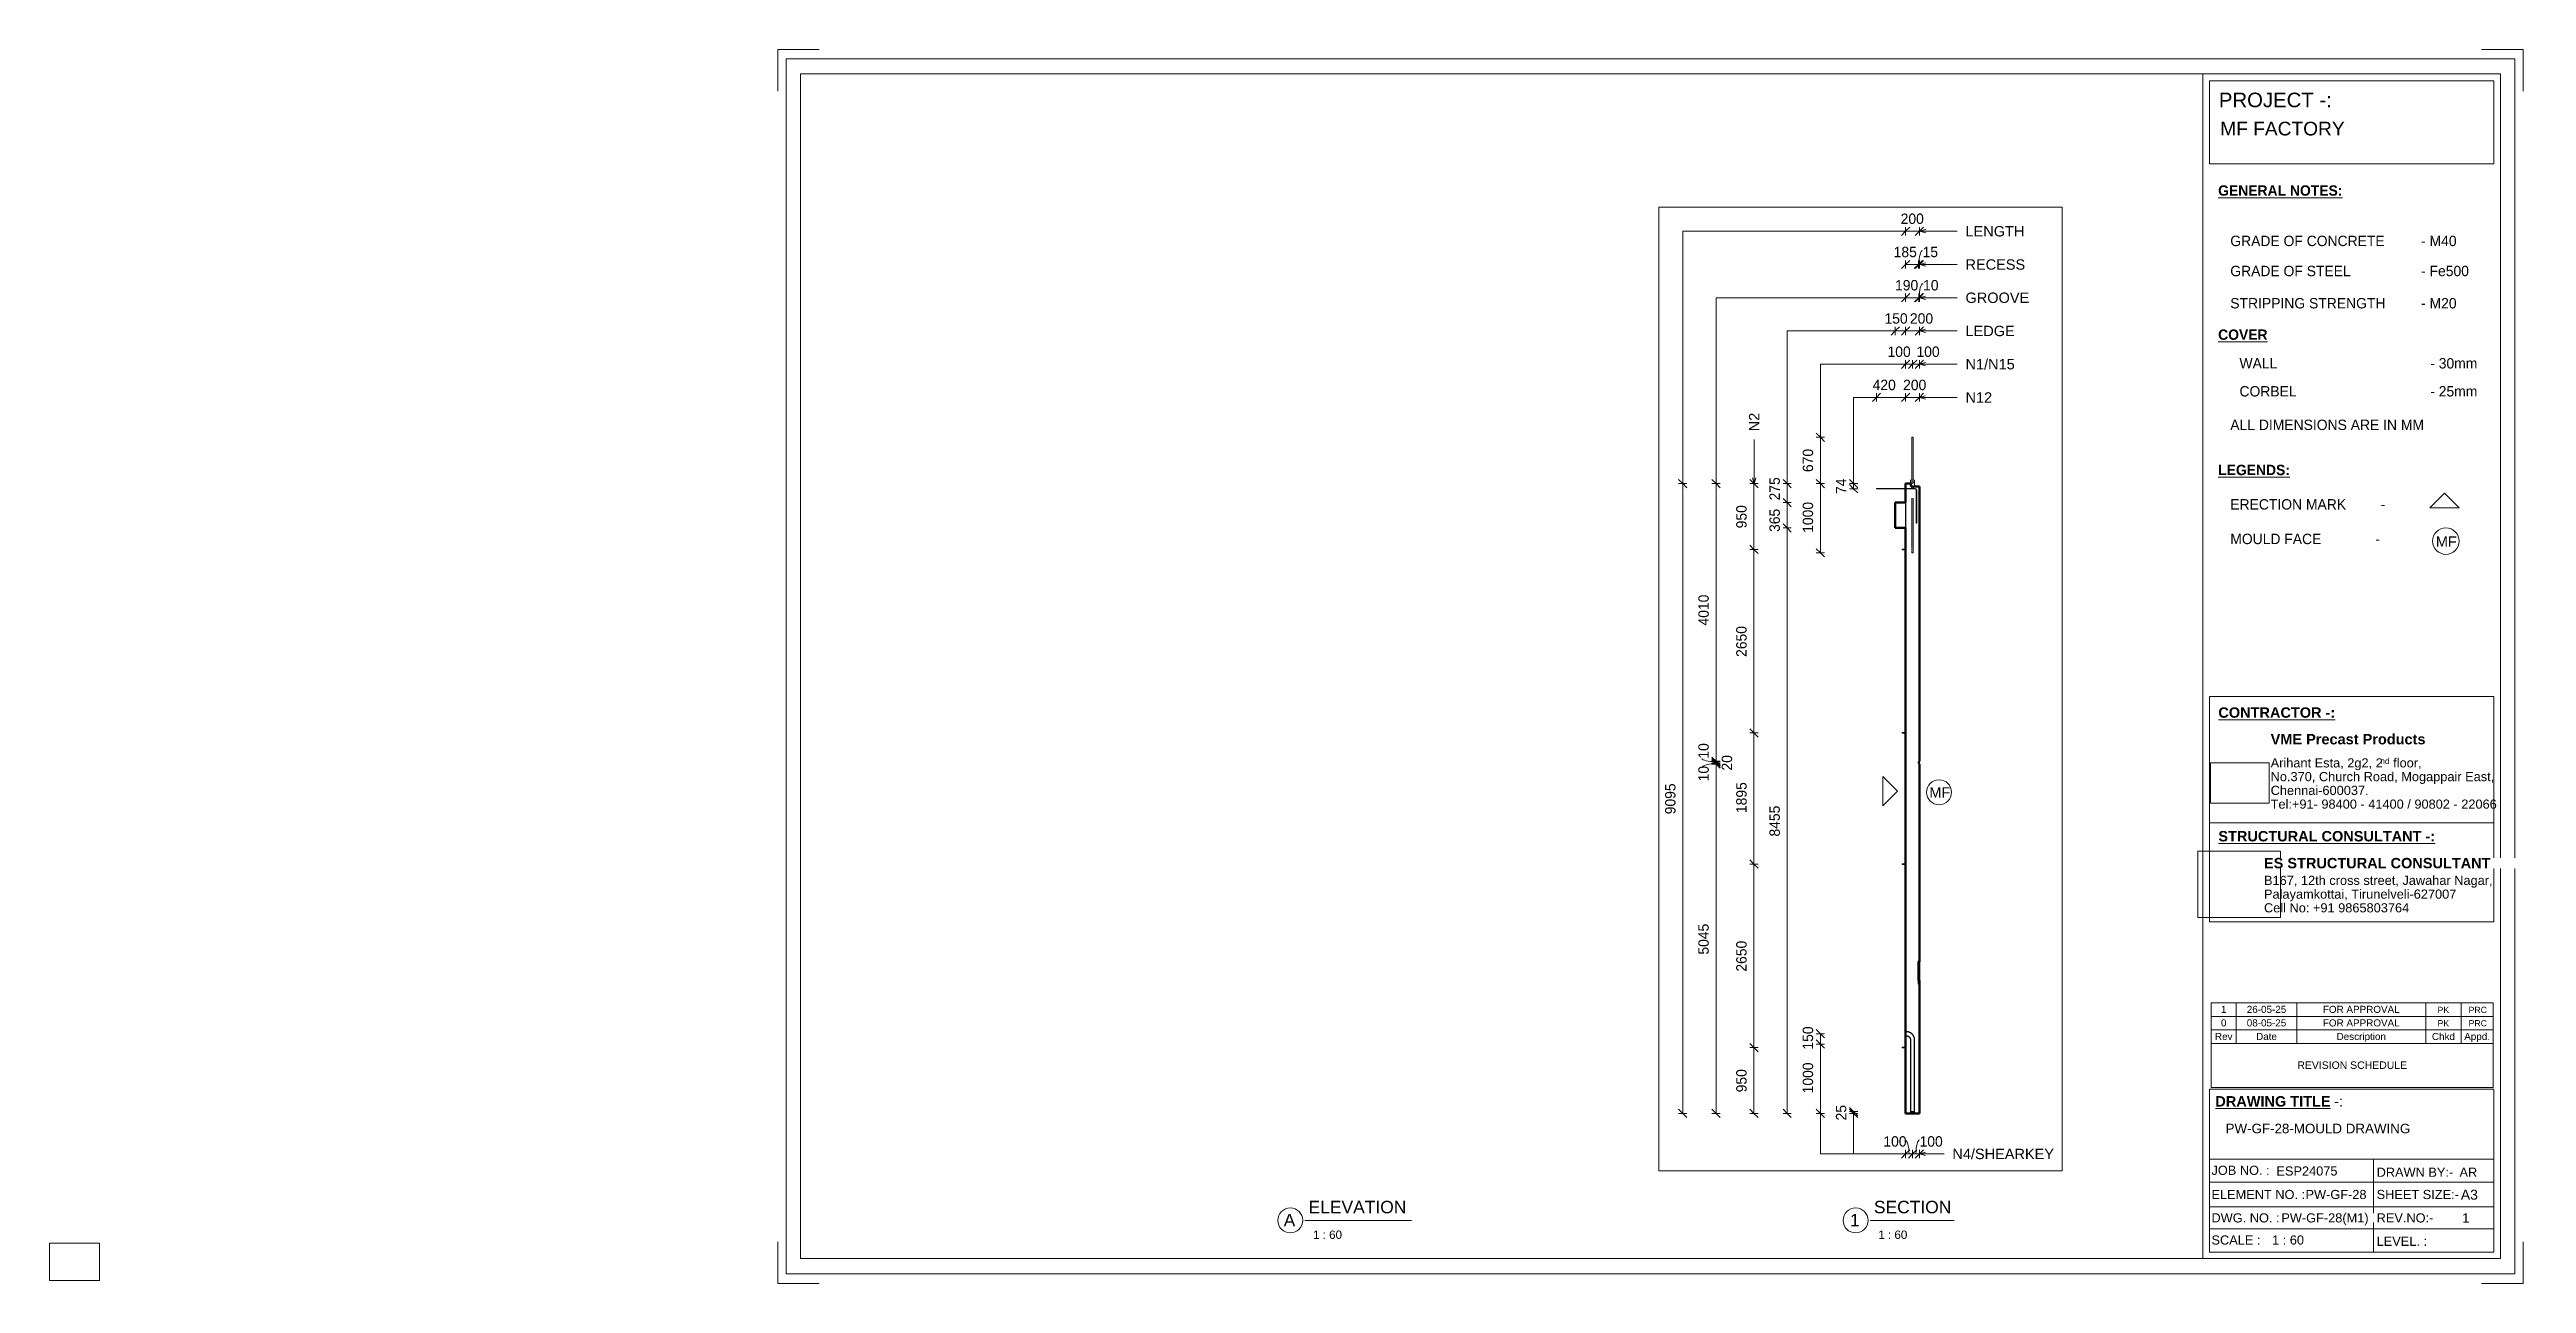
# Paper-space layout 'Layout1' of a CAD drawing. Header units: millimetres. Extents: x 0 to 596, y -1 to 296.
# The model-space entities are those that its viewports show. They can reach past a viewport. Long polylines and large blocks are cut down to what shows.
import ezdxf

# ---------------------------------------------------------------- set-up
doc = ezdxf.new("R2010")
doc.units = ezdxf.units.MM
doc.linetypes.add('Dash', pattern=[6.36, 3.18, -3.18])
for name, color, linetype, lineweight in [('A-ANNO-DIMS', 211, 'Continuous', 9), ('A-ANNO-DIMS-60', 211, 'Continuous', 9), ('A-DETL-MBND', 5, 'Continuous', 18), ('A-DETL-THIN', 151, 'Continuous', 18), ('A-GENM', 13, 'Continuous', 18), ('A-WALL', 113, 'Continuous', 25), ('A-WALL-HDLN', 110, 'Dash', 25), ('G-ANNO-SCHD', 231, 'Continuous', 9), ('G-ANNO-TEXT', 231, 'Continuous', 9), ('G-ANNO-TTLB', 6, 'Continuous', 9), ('G-ANNO-TTLB-MEDM', 33, 'Continuous', 9), ('G-ANNO-TTLB-THIN', 151, 'Continuous', 9), ('S-BEAM', 12, 'Continuous', 18), ('S-RBAR', 171, 'Continuous', 18)]:
    doc.layers.add(name, color=color, linetype=linetype, lineweight=lineweight)
doc.layers.add('G-ANNO-NPLT', color=191, linetype='Continuous')
doc.styles.add('Arial_1', font='arial.ttf', dxfattribs={"height": 150})
doc.styles.add('Arial_10', font='arial.ttf', dxfattribs={"height": 2.3})
doc.styles.add('Arial_11', font='arial.ttf', dxfattribs={"height": 1.8})
doc.styles.add('Arial_12', font='arial.ttf', dxfattribs={"height": 1.7})
doc.styles.add('Arial_13', font='arial.ttf', dxfattribs={"height": 2})
doc.styles.add('Arial_14', font='arial.ttf', dxfattribs={"height": 3})
doc.styles.add('Arial_15', font='arial.ttf', dxfattribs={"height": 1.5})
doc.styles.add('Arial_3', font='arial.ttf', dxfattribs={"height": 3.5})
doc.styles.add('Arial_4', font='arial.ttf', dxfattribs={"height": 2.2})
doc.styles.add('Arial_5', font='arial.ttf', dxfattribs={"height": 2.4})
doc.styles.add('Arial_6', font='arial.ttf', dxfattribs={"height": 2.5})
doc.styles.add('Arial_7', font='arial.ttf', dxfattribs={"height": 1.42976})
doc.styles.add('Arial_8', font='arial.ttf', dxfattribs={"height": 2.25})
doc.styles.add('Arial_9', font='arial.ttf', dxfattribs={"height": 3.3})
doc.styles.add('Arial_B', font='arialbd.ttf', dxfattribs={"height": 2.5})
doc.styles.add('Nirmala UI Semilight', font='NirmalaS.ttf', dxfattribs={"height": 150})
doc.styles.add('Nirmala UI Semilight_1', font='NirmalaS.ttf', dxfattribs={"height": 2.5})
doc.styles.add('Nirmala UI Semilight_B', font='', dxfattribs={"height": 2.5})
doc.styles.get('Nirmala UI Semilight_B').set_extended_font_data('Nirmala UI Semilight', bold=True)
doc.dimstyles.new('Arrow_Filled_-_2_5_NI_UI', dxfattribs={"dimscale": 304.8, "dimtxt": 157.104592, "dimasz": 0.393701, "dimexe": 0.19685, "dimexo": 0.0625, "dimgap": 0.19685, "dimtad": 1, "dimdec": 4, "dimzin": 0, "dimdsep": 46, "dimtxsty": 'Nirmala UI Semilight', "dimblk1": 'OBLIQUE', "dimblk2": 'OBLIQUE', "dimsah": 1, "dimcen": 0.09, "dimazin": 0, "dimtfac": 1, "dimtdec": 4, "dimtix": 1, "dimtmove": 0, "dimatfit": 3, "dimfxl": 0.19685, "dimfxlon": 1, "dimtvp": 1, "dimtolj": 1, "dimtzin": 0, "dimarcsym": 2})
doc.dimstyles.new('Arrow_Filled_-_2_5_NI_UI_1', dxfattribs={"dimscale": 304.8, "dimtxt": 157.104592, "dimasz": 0.393701, "dimexe": 0.19685, "dimexo": 0.0625, "dimgap": 0.19685, "dimtad": 1, "dimdec": 4, "dimzin": 0, "dimdsep": 46, "dimtxsty": 'Nirmala UI Semilight', "dimblk1": 'OBLIQUE', "dimblk2": 'OBLIQUE', "dimsah": 1, "dimcen": 0.09, "dimazin": 0, "dimtfac": 1, "dimtdec": 4, "dimtix": 1, "dimtmove": 2, "dimatfit": 3, "dimfxl": 0.19685, "dimfxlon": 1, "dimtvp": 1, "dimtolj": 1, "dimtzin": 0, "dimarcsym": 2})
doc.dimstyles.new('Arrow_Filled_-_2_5_NI_UI_2', dxfattribs={"dimscale": 304.8, "dimtxt": 157.104592, "dimasz": 0.393701, "dimexe": 0.19685, "dimexo": 0.0625, "dimgap": 0.19685, "dimtad": 1, "dimdec": 4, "dimzin": 0, "dimdsep": 46, "dimtxsty": 'Nirmala UI Semilight', "dimblk1": 'OBLIQUE', "dimblk2": 'OBLIQUE', "dimsah": 1, "dimcen": 0.09, "dimazin": 0, "dimtfac": 1, "dimtdec": 4, "dimtix": 1, "dimtmove": 1, "dimatfit": 3, "dimfxl": 0.19685, "dimfxlon": 1, "dimtvp": 1, "dimtolj": 1, "dimtzin": 0, "dimarcsym": 2})
picture_1 = doc.add_image_def('image1.jpg', size_in_pixel=(996, 686))
picture_2 = doc.add_image_def('image2.jpg', size_in_pixel=(1600, 1280))

psp = doc.layouts.get("Layout1")

msp = doc.modelspace()

# ---------------------------------------------------------------- texts
at = {"layer": 'G-ANNO-TEXT', "color": 7, "char_height": 150, "attachment_point": 1, "style": 'Arial_1'}
for s, insert, width in [('LENGTH', (8529.61298, 11418.82631), 1029.36675), ('RECESS', (8529.61298, 10938.82631), 1038.987), ('GROOVE', (8529.61298, 10458.99828), 1111.138875), ('LEDGE', (8529.61298, 9978.99828), 856.20225), ('N1/N15', (8529.61298, 9498.88528), 856.20225), ('N12', (8529.61298, 9018.51415), 461.772), ('MF', (8007.37218, 3314.69024), 360.759375), ('N4/SHEARKEY', (8340.01428, -1905.95488), 1770.126)]:
    msp.add_mtext(s, dxfattribs=dict(at, insert=insert, width=width))
at = {"layer": 'G-ANNO-TEXT', "color": 7, "insert": (5402.82359, 8454.66336), "char_height": 150, "width": 322.278375, "attachment_point": 1, "rotation": 90, "style": 'Arial_1'}
msp.add_mtext('N2', dxfattribs=at)

# ---------------------------------------------------------------- blocks, each defined once
blk = doc.blocks.new('ES-Landscape-A3 - ES-Landscape-A3-502445-PW-GF-28-MOULD DRAWING')
at = {"layer": 'G-ANNO-TTLB'}
for p, q in [((175.24, 296.27), (185.24, 296.27)), ((175.24, 296.27), (175.24, 286.27)), ((595.24, 296.27), (585.24, 296.27)), ((595.24, 296.27), (595.24, 286.27)), ((519.77, 140.54), (588.2, 140.54)), ((519.77, 86.33), (519.77, 140.54)), ((588.2, 86.33), (588.2, 140.54)), ((519.77, 110.14), (588.2, 110.14)), ((519.77, 6.78), (519.77, 46.03)), ((588.2, 6.78), (588.2, 46.03)), ((559.23, 29.2), (559.23, 6.78)), ((175.24, -0.73), (175.24, 9.27)), ((595.24, -0.73), (595.24, 9.27)), ((175.24, -0.73), (185.24, -0.73)), ((595.24, -0.73), (585.24, -0.73))]:
    blk.add_line(p, q, dxfattribs=at)
at = {"layer": 'G-ANNO-TTLB-MEDM'}
for p, q in [((180.73, 290.44), (180.73, 5.31)), ((180.73, 290.44), (589.79, 290.44)), ((518.17, 290.44), (518.17, 5.31)), ((519.77, 268.77), (519.77, 288.77)), ((519.77, 288.77), (588.2, 288.77)), ((588.2, 288.77), (588.2, 268.77)), ((589.79, 290.44), (589.79, 5.31)), ((588.2, 268.77), (519.77, 268.77)), ((519.77, 86.33), (588.2, 86.33)), ((519.77, 6.78), (588.2, 6.78)), ((180.73, 5.31), (589.79, 5.31))]:
    blk.add_line(p, q, dxfattribs=at)
at = {"layer": 'G-ANNO-TTLB-THIN'}
for p, q in [((177.29, 294.03), (177.29, 1.56)), ((593.23, 294.03), (177.29, 294.03)), ((593.23, 1.56), (593.23, 294.03)), ((519.77, 46.03), (588.2, 46.03)), ((519.77, 29.2), (588.2, 29.2)), ((519.77, 23.64), (588.2, 23.64)), ((519.77, 17.68), (588.2, 17.68)), ((519.77, 12.43), (588.2, 12.43)), ((177.29, 1.56), (593.23, 1.56))]:
    blk.add_line(p, q, dxfattribs=at)
at = {"layer": 'G-ANNO-TTLB', "insert": (534.5, 131.53), "char_height": 2.5, "width": 45.135, "attachment_point": 1, "style": 'Arial_B', "bg_fill": 3, "box_fill_scale": 0, "bg_fill_color": 256, "bg_fill_true_color": 3254780160, "bg_fill_transparency": 256}
blk.add_mtext('VME Precast Products', dxfattribs=at)
at = {"layer": 'G-ANNO-TTLB', "attachment_point": 1}
for s, insert, char_height, width, style in [('Arihant Esta, 2g2, 2', (534.5, 125.68), 2.2, 31.9873, 'Arial_4'), ('nd', (560.89, 125.72), 1.43, 2.7257, 'Arial_7'), (' floor,', (563.14, 125.68), 2.2, 9.1392, 'Arial_4'), ('No.370, Church Road, Mogappair East,', (534.5, 122.37), 2.2, 63.4135, 'Arial_4'), ('Tel:+91- 98400 - 41400 / 90802 - 22066 ', (534.5, 115.75), 2.2, 65.2574, 'Arial_4'), ('Chennai-600037.', (534.5, 119.06), 2.2, 27.6582, 'Arial_4'), ('Cell No: +91 9865803764', (532.9, 90.79), 2.2, 41.0464, 'Arial_4'), ('Palayamkottai, Tirunelveli-627007', (532.9, 94.09), 2.2, 54.4346, 'Arial_4'), ('JOB NO. :', (520.26, 27.61), 2.2, 16.5949, 'Arial_4'), ('DRAWN BY:-', (560, 27.14), 2.2, 21.7257, 'Arial_4'), ('ELEMENT NO. :', (520.26, 21.79), 2.2, 26.5359, 'Arial_4'), ('SHEET SIZE:-', (560, 21.79), 2.2, 23.2489, 'Arial_4'), ('DWG. NO. :', (520.26, 16.16), 2.2, 19.481, 'Arial_4'), ('REV.NO:-', (560, 16.16), 2.2, 16.0338, 'Arial_4'), ('SCALE :', (520.26, 10.84), 2.2, 13.8692, 'Arial_4'), ('LEVEL. :', (560, 10.53), 2.2, 14.3502, 'Arial_4')]:
    blk.add_mtext(s, dxfattribs=dict(at, insert=insert, char_height=char_height, width=width, style=style))
at = {"layer": 'G-ANNO-TTLB'}
image = blk.add_image(picture_1, insert=(520, 114.84), size_in_units=(14.11, 9.72), dxfattribs=at)
image.dxf.flags = 7
image = blk.add_image(picture_2, insert=(516.95, 87.39), size_in_units=(19.92, 15.93), dxfattribs=at)
image.dxf.flags = 7
at = {"layer": 'G-ANNO-TTLB', "attachment_point": 1, "bg_fill": 3, "box_fill_scale": 0, "bg_fill_color": 256, "bg_fill_true_color": 3254780160, "bg_fill_transparency": 256}
for s, insert, char_height, width, style in [('PROJECT -:', (522.05, 285.89), 3.5, 33.3502, 'Arial_3'), ('\\LCONTRACTOR -:', (521.92, 137.94), 2.5, 33.9114, 'Arial_B'), ('\\LSTRUCTURAL CONSULTANT -:', (521.92, 108.18), 2.5, 62.8523, 'Arial_B'), ('ES STRUCTURAL CONSULTANT', (532.9, 101.7), 2.5, 65.6582, 'Arial_B'), ('\\LDRAWING TITLE', (521.19, 44.36), 2.5, 33.4304, 'Arial_B'), ('A3', (580.27, 21.84), 2.4, 4.9705, 'Arial_5')]:
    blk.add_mtext(s, dxfattribs=dict(at, insert=insert, char_height=char_height, width=width, style=style))
at = {"layer": 'G-ANNO-TTLB', "insert": (532.9, 97.4), "char_height": 2.2, "width": 65.1772, "attachment_point": 1, "style": 'Arial_4'}
blk.add_mtext('B167, 12th cross street, Jawahar Nagar,', dxfattribs=at)
at = {"layer": 'G-ANNO-TTLB', "insert": (548.78, 44.36), "char_height": 2.5, "width": 1.2025, "attachment_point": 1, "style": 'Arial_B', "bg_fill": 3, "box_fill_scale": 0, "bg_fill_color": 256, "bg_fill_true_color": 3254780160, "bg_fill_transparency": 256}
blk.add_mtext('\\fArial|b1|i0|c0|p34|; ', dxfattribs=at)
at = {"layer": 'G-ANNO-TTLB', "insert": (549.77, 44.36), "char_height": 2.5, "width": 2.6456, "attachment_point": 1, "style": 'Arial_6', "bg_fill": 3, "box_fill_scale": 0, "bg_fill_color": 256, "bg_fill_true_color": 3254780160, "bg_fill_transparency": 256}
blk.add_mtext('-:', dxfattribs=at)
blk = doc.blocks.new('Viewport - M_View Title-1040-PW-GF-28-MOULD DRAWING')
at = {"layer": 'G-ANNO-TTLB'}
for start, end in [(360, 180), (180, 0)]:
    blk.add_arc((-3.5, 0), 3, start, end, dxfattribs=at)
blk = doc.blocks.new('RR spread anchor face based - RR-SA-2_5-150-1726819-Elevation Right')
at = {"layer": 'A-GENM'}
for p, q in [((17885.43, 6755), (17890.43, 6755)), ((17885.43, 6755), (17885.43, 6745)), ((17890.43, 6755), (17935.43, 6755)), ((17890.43, 6755), (17890.43, 6745)), ((17890.43, 6745), (17885.43, 6745)), ((17935.43, 6745), (17890.43, 6745))]:
    blk.add_line(p, q, dxfattribs=at)
blk = doc.blocks.new('RR spread anchor face based - RR-SA-7_5-260-1726841-Elevation Right')
at = {"layer": 'A-GENM'}
for p, q in [((18008.06222, 7751.596), (18005.56222, 7746.596)), ((18063.06222, 7751.596), (18008.06222, 7751.596)), ((18065.56222, 7746.596), (18063.06222, 7751.596)), ((18005.56222, 7746.596), (18005.56222, 7700)), ((18065.56222, 7660), (18065.56222, 7746.596)), ((18022.56222, 7714.096), (18022.56222, 7718.096)), ((18048.56222, 7718.096), (18048.56222, 7714.096))]:
    blk.add_line(p, q, dxfattribs=at)
for centre, start, end in [((18035.56222, 7718.096), 0, 180), ((18035.56222, 7714.096), 180, 0)]:
    blk.add_arc(centre, 13, start, end, dxfattribs=at)
blk = doc.blocks.new('DIMBLOCK83-Elevation Right')
at = {"layer": 'A-ANNO-DIMS-60'}
for p, q in [((7664.49, 8943.9), (7724.49, 9003.9)), ((7664.49, 8943.9), (7664.49, 9003.9)), ((7864.49, 8943.9), (7924.49, 9003.9)), ((7864.49, 8943.9), (7864.49, 9003.9)), ((7664.49, 8943.9), (7604.49, 8883.9)), ((7864.49, 8943.9), (7664.49, 8943.9)), ((7664.49, 8943.9), (7664.49, 8883.9)), ((7864.49, 8943.9), (7804.49, 8883.9)), ((7864.49, 8943.9), (7864.49, 8883.9))]:
    blk.add_line(p, q, dxfattribs=at)
at = {"layer": 'A-ANNO-DIMS-60', "color": 0, "insert": (7628.64, 9199.61), "char_height": 150, "width": 411.3284, "attachment_point": 1, "line_spacing_factor": 1.142579, "style": 'Nirmala UI Semilight'}
blk.add_mtext('200', dxfattribs=at)
blk = doc.blocks.new('_Oblique')
at = {"color": 0, "linetype": 'ByBlock', "lineweight": -2}
blk.add_line((-0.5, -0.5), (0.5, 0.5), dxfattribs=at)
blk = doc.blocks.new('DIMBLOCK84-Elevation Right')
at = {"layer": 'A-ANNO-DIMS-60'}
for p, q in [((7244.49, 8943.9), (7304.49, 9003.9)), ((7244.49, 8943.9), (7244.49, 9003.9)), ((7664.49, 8943.9), (7724.49, 9003.9)), ((7664.49, 8943.9), (7664.49, 9003.9)), ((7244.49, 8943.9), (7184.49, 8883.9)), ((7664.49, 8943.9), (7244.49, 8943.9)), ((7244.49, 8943.9), (7244.49, 8883.9)), ((7664.49, 8943.9), (7604.49, 8883.9)), ((7664.49, 8943.9), (7664.49, 8883.9))]:
    blk.add_line(p, q, dxfattribs=at)
at = {"layer": 'A-ANNO-DIMS-60', "color": 0, "insert": (7188.52, 9199.61), "char_height": 150, "width": 414.7561, "attachment_point": 1, "line_spacing_factor": 1.142579, "style": 'Nirmala UI Semilight'}
blk.add_mtext('420', dxfattribs=at)
blk = doc.blocks.new('DIMBLOCK85-Elevation Right')
at = {"layer": 'A-ANNO-DIMS-60'}
for p, q in [((6914.35, 7700), (6854.35, 7760)), ((6914.35, 7700), (6854.35, 7700)), ((6914.35, 7700), (6914.35, 7626)), ((6914.35, 7700), (6974.35, 7640)), ((6914.35, 7700), (6974.35, 7700)), ((6914.35, 7626), (6854.35, 7686)), ((6914.35, 7626), (6854.35, 7626)), ((6914.35, 7626), (6974.35, 7566)), ((6914.35, 7626), (6974.35, 7626))]:
    blk.add_line(p, q, dxfattribs=at)
at = {"layer": 'A-ANNO-DIMS-60', "color": 0, "insert": (6658.65, 7550.17), "char_height": 150, "width": 270.7912, "attachment_point": 1, "rotation": 90, "line_spacing_factor": 1.142579, "style": 'Nirmala UI Semilight'}
blk.add_mtext('74', dxfattribs=at)
blk = doc.blocks.new('DIMBLOCK86-Elevation Right')
at = {"layer": 'A-ANNO-DIMS-60'}
for p, q in [((7664.49, 9423.9), (7724.49, 9483.9)), ((7664.49, 9423.9), (7664.49, 9483.9)), ((7764.49, 9423.9), (7824.49, 9483.9)), ((7764.49, 9423.9), (7764.49, 9483.9)), ((7664.49, 9423.9), (7604.49, 9363.9)), ((7664.49, 9423.9), (7764.49, 9423.9)), ((7664.49, 9423.9), (7664.49, 9363.9)), ((7764.49, 9423.9), (7704.49, 9363.9)), ((7764.49, 9423.9), (7764.49, 9363.9))]:
    blk.add_line(p, q, dxfattribs=at)
at = {"layer": 'A-ANNO-DIMS-60', "color": 0, "insert": (7403.46, 9679.61), "char_height": 150, "width": 370.1955, "attachment_point": 1, "line_spacing_factor": 1.142579, "style": 'Nirmala UI Semilight'}
blk.add_mtext('100', dxfattribs=at)
blk = doc.blocks.new('DIMBLOCK87-Elevation Right')
at = {"layer": 'A-ANNO-DIMS-60'}
for p, q in [((7764.49, 9423.9), (7824.49, 9483.9)), ((7764.49, 9423.9), (7764.49, 9483.9)), ((7864.49, 9423.9), (7924.49, 9483.9)), ((7864.49, 9423.9), (7864.49, 9483.9)), ((7764.49, 9423.9), (7704.49, 9363.9)), ((7764.49, 9423.9), (7864.49, 9423.9)), ((7764.49, 9423.9), (7764.49, 9363.9)), ((7864.49, 9423.9), (7804.49, 9363.9)), ((7864.49, 9423.9), (7864.49, 9363.9))]:
    blk.add_line(p, q, dxfattribs=at)
at = {"layer": 'A-ANNO-DIMS-60', "color": 0, "insert": (7821.43, 9679.61), "char_height": 150, "width": 370.1955, "attachment_point": 1, "line_spacing_factor": 1.142579, "style": 'Nirmala UI Semilight'}
blk.add_mtext('100', dxfattribs=at)
blk = doc.blocks.new('DIMBLOCK88-Elevation Right')
at = {"layer": 'A-ANNO-DIMS-60'}
for p, q in [((6434.35, 8370), (6374.35, 8430)), ((6434.35, 8370), (6374.35, 8370)), ((6434.35, 8370), (6434.35, 7700)), ((6434.35, 8370), (6494.35, 8310)), ((6434.35, 8370), (6494.35, 8370)), ((6434.35, 7700), (6374.35, 7760)), ((6434.35, 7700), (6374.35, 7700)), ((6434.35, 7700), (6494.35, 7640)), ((6434.35, 7700), (6494.35, 7700))]:
    blk.add_line(p, q, dxfattribs=at)
at = {"layer": 'A-ANNO-DIMS-60', "color": 0, "insert": (6178.65, 7866.47), "char_height": 150, "width": 404.4729, "attachment_point": 1, "rotation": 90, "line_spacing_factor": 1.142579, "style": 'Nirmala UI Semilight'}
blk.add_mtext('670', dxfattribs=at)
blk = doc.blocks.new('DIMBLOCK89-Elevation Right')
at = {"layer": 'A-ANNO-DIMS-60'}
for p, q in [((6434.35, 7700), (6374.35, 7760)), ((6434.35, 7700), (6374.35, 7700)), ((6434.35, 7700), (6434.35, 6700)), ((6434.35, 7700), (6494.35, 7640)), ((6434.35, 7700), (6494.35, 7700)), ((6434.35, 6700), (6374.35, 6760)), ((6434.35, 6700), (6374.35, 6700)), ((6434.35, 6700), (6494.35, 6640)), ((6434.35, 6700), (6494.35, 6700))]:
    blk.add_line(p, q, dxfattribs=at)
at = {"layer": 'A-ANNO-DIMS-60', "color": 0, "insert": (6178.65, 6988.62), "char_height": 150, "width": 507.305, "attachment_point": 1, "rotation": 90, "line_spacing_factor": 1.142579, "style": 'Nirmala UI Semilight'}
blk.add_mtext('1000', dxfattribs=at)
blk = doc.blocks.new('DIMBLOCK90-Elevation Right')
at = {"layer": 'A-ANNO-DIMS-60'}
for p, q in [((7514.49, 9903.9), (7574.49, 9963.9)), ((7514.49, 9903.9), (7514.49, 9963.9)), ((7664.49, 9903.9), (7724.49, 9963.9)), ((7664.49, 9903.9), (7664.49, 9963.9)), ((7514.49, 9903.9), (7454.49, 9843.9)), ((7514.49, 9903.9), (7664.49, 9903.9)), ((7514.49, 9903.9), (7514.49, 9843.9)), ((7664.49, 9903.9), (7604.49, 9843.9)), ((7664.49, 9903.9), (7664.49, 9843.9))]:
    blk.add_line(p, q, dxfattribs=at)
at = {"layer": 'A-ANNO-DIMS-60', "color": 0, "insert": (7359.71, 10159.61), "char_height": 150, "width": 370.1955, "attachment_point": 1, "line_spacing_factor": 1.142579, "style": 'Nirmala UI Semilight'}
blk.add_mtext('150', dxfattribs=at)
blk = doc.blocks.new('DIMBLOCK91-Elevation Right')
at = {"layer": 'A-ANNO-DIMS-60'}
for p, q in [((7664.49, 9903.9), (7724.49, 9963.9)), ((7664.49, 9903.9), (7664.49, 9963.9)), ((7864.49, 9903.9), (7924.49, 9963.9)), ((7864.49, 9903.9), (7864.49, 9963.9)), ((7664.49, 9903.9), (7604.49, 9843.9)), ((7664.49, 9903.9), (7864.49, 9903.9)), ((7664.49, 9903.9), (7664.49, 9843.9)), ((7864.49, 9903.9), (7804.49, 9843.9)), ((7864.49, 9903.9), (7864.49, 9843.9))]:
    blk.add_line(p, q, dxfattribs=at)
at = {"layer": 'A-ANNO-DIMS-60', "color": 0, "insert": (7727.05, 10159.61), "char_height": 150, "width": 411.3284, "attachment_point": 1, "line_spacing_factor": 1.142579, "style": 'Nirmala UI Semilight'}
blk.add_mtext('200', dxfattribs=at)
blk = doc.blocks.new('DIMBLOCK92-Elevation Right')
at = {"layer": 'A-ANNO-DIMS-60'}
for p, q in [((5954.35, 7700), (5894.35, 7760)), ((5954.35, 7700), (5894.35, 7700)), ((5954.35, 7700), (5954.35, 7425)), ((5954.35, 7700), (6014.35, 7640)), ((5954.35, 7700), (6014.35, 7700)), ((5954.35, 7425), (5894.35, 7485)), ((5954.35, 7425), (5894.35, 7425)), ((5954.35, 7425), (6014.35, 7365)), ((5954.35, 7425), (6014.35, 7425))]:
    blk.add_line(p, q, dxfattribs=at)
at = {"layer": 'A-ANNO-DIMS-60', "color": 0, "insert": (5698.65, 7456.95), "char_height": 150, "width": 404.4729, "attachment_point": 1, "rotation": 90, "line_spacing_factor": 1.142579, "style": 'Nirmala UI Semilight'}
blk.add_mtext('275', dxfattribs=at)
blk = doc.blocks.new('DIMBLOCK93-Elevation Right')
at = {"layer": 'A-ANNO-DIMS-60'}
for p, q in [((5954.35, 7425), (5894.35, 7485)), ((5954.35, 7425), (5894.35, 7425)), ((5954.35, 7425), (5954.35, 7060)), ((5954.35, 7425), (6014.35, 7365)), ((5954.35, 7425), (6014.35, 7425)), ((5954.35, 7060), (5894.35, 7120)), ((5954.35, 7060), (5894.35, 7060)), ((5954.35, 7060), (6014.35, 7000)), ((5954.35, 7060), (6014.35, 7060))]:
    blk.add_line(p, q, dxfattribs=at)
at = {"layer": 'A-ANNO-DIMS-60', "color": 0, "insert": (5698.65, 7001.24), "char_height": 150, "width": 411.3284, "attachment_point": 1, "rotation": 90, "line_spacing_factor": 1.142579, "style": 'Nirmala UI Semilight'}
blk.add_mtext('365', dxfattribs=at)
blk = doc.blocks.new('DIMBLOCK94-Elevation Right')
at = {"layer": 'A-ANNO-DIMS-60'}
for p, q in [((5954.35, 7060), (5894.35, 7120)), ((5954.35, 7060), (5894.35, 7060)), ((5954.35, 7060), (5954.35, -1395)), ((5954.35, 7060), (6014.35, 7000)), ((5954.35, 7060), (6014.35, 7060)), ((5954.35, -1395), (5894.35, -1335)), ((5954.35, -1395), (5894.35, -1395)), ((5954.35, -1395), (6014.35, -1455)), ((5954.35, -1395), (6014.35, -1395))]:
    blk.add_line(p, q, dxfattribs=at)
at = {"layer": 'A-ANNO-DIMS-60', "color": 0, "insert": (5698.65, 2602.56), "char_height": 150, "width": 551.8656, "attachment_point": 1, "rotation": 90, "line_spacing_factor": 1.142579, "style": 'Nirmala UI Semilight'}
blk.add_mtext('8455', dxfattribs=at)
blk = doc.blocks.new('DIMBLOCK95-Elevation Right')
at = {"layer": 'A-ANNO-DIMS-60'}
for p, q in [((6434.35, -245), (6374.35, -185)), ((6434.35, -245), (6374.35, -245)), ((6434.35, -245), (6434.35, -395)), ((6434.35, -245), (6494.35, -305)), ((6434.35, -245), (6494.35, -245)), ((6434.35, -395), (6374.35, -335)), ((6434.35, -395), (6374.35, -395)), ((6434.35, -395), (6494.35, -455)), ((6434.35, -395), (6494.35, -395))]:
    blk.add_line(p, q, dxfattribs=at)
at = {"layer": 'A-ANNO-DIMS-60', "color": 0, "insert": (6178.65, -474.25), "char_height": 150, "width": 370.1955, "attachment_point": 1, "rotation": 90, "line_spacing_factor": 1.142579, "style": 'Nirmala UI Semilight'}
blk.add_mtext('150', dxfattribs=at)
blk = doc.blocks.new('DIMBLOCK96-Elevation Right')
at = {"layer": 'A-ANNO-DIMS-60'}
for p, q in [((6434.35, -395), (6374.35, -335)), ((6434.35, -395), (6374.35, -395)), ((6434.35, -395), (6434.35, -1395)), ((6434.35, -395), (6494.35, -455)), ((6434.35, -395), (6494.35, -395)), ((6434.35, -1395), (6374.35, -1335)), ((6434.35, -1395), (6374.35, -1395)), ((6434.35, -1395), (6494.35, -1455)), ((6434.35, -1395), (6494.35, -1395))]:
    blk.add_line(p, q, dxfattribs=at)
at = {"layer": 'A-ANNO-DIMS-60', "color": 0, "insert": (6178.65, -1106.38), "char_height": 150, "width": 507.305, "attachment_point": 1, "rotation": 90, "line_spacing_factor": 1.142579, "style": 'Nirmala UI Semilight'}
blk.add_mtext('1000', dxfattribs=at)
blk = doc.blocks.new('DIMBLOCK97-Elevation Right')
at = {"layer": 'A-ANNO-DIMS-60'}
for p, q in [((6914.35, -1370), (6854.35, -1310)), ((6914.35, -1395), (6854.35, -1335)), ((6914.35, -1370), (6854.35, -1370)), ((6914.35, -1370), (6914.35, -1395)), ((6914.35, -1370), (6974.35, -1430)), ((6914.35, -1370), (6974.35, -1370)), ((6914.35, -1395), (6854.35, -1395)), ((6914.35, -1395), (6974.35, -1455)), ((6914.35, -1395), (6974.35, -1395))]:
    blk.add_line(p, q, dxfattribs=at)
at = {"layer": 'A-ANNO-DIMS-60', "color": 0, "insert": (6658.65, -1496.76), "char_height": 150, "width": 274.2189, "attachment_point": 1, "rotation": 90, "line_spacing_factor": 1.142579, "style": 'Nirmala UI Semilight'}
blk.add_mtext('25', dxfattribs=at)
blk = doc.blocks.new('DIMBLOCK98-Elevation Right')
at = {"layer": 'A-ANNO-DIMS-60'}
for p, q in [((4447.68, 7700), (4387.68, 7760)), ((4447.68, 7700), (4387.68, 7700)), ((4447.68, 7700), (4447.68, -1395)), ((4447.68, 7700), (4507.68, 7640)), ((4447.68, 7700), (4507.68, 7700)), ((4447.68, -1395), (4387.68, -1335)), ((4447.68, -1395), (4387.68, -1395)), ((4447.68, -1395), (4507.68, -1455)), ((4447.68, -1395), (4507.68, -1395))]:
    blk.add_line(p, q, dxfattribs=at)
at = {"layer": 'A-ANNO-DIMS-60', "color": 0, "insert": (4191.97, 2923.98), "char_height": 150, "width": 548.4378, "attachment_point": 1, "rotation": 90, "line_spacing_factor": 1.142579, "style": 'Nirmala UI Semilight'}
blk.add_mtext('9095', dxfattribs=at)
blk = doc.blocks.new('DIMBLOCK99-Elevation Right')
at = {"layer": 'A-ANNO-DIMS-60'}
for p, q in [((7664.49, -1981.07), (7724.49, -1921.07)), ((7664.49, -1981.07), (7664.49, -1921.07)), ((7764.49, -1981.07), (7824.49, -1921.07)), ((7764.49, -1981.07), (7764.49, -1921.07)), ((7664.49, -1981.07), (7604.49, -2041.07)), ((7664.49, -1981.07), (7764.49, -1981.07)), ((7664.49, -1981.07), (7664.49, -2041.07)), ((7764.49, -1981.07), (7704.49, -2041.07)), ((7764.49, -1981.07), (7764.49, -2041.07))]:
    blk.add_line(p, q, dxfattribs=at)
blk.add_ellipse((7652.1, -1981.07), major_axis=(0, 202.82), ratio=0.307599, start_param=4.712389, end_param=6.283185, dxfattribs=at)
at = {"layer": 'A-ANNO-DIMS-60', "color": 0, "insert": (7343.6, -1725.37), "char_height": 150, "width": 370.1955, "attachment_point": 1, "line_spacing_factor": 1.142579, "style": 'Nirmala UI Semilight'}
blk.add_mtext('100', dxfattribs=at)
blk = doc.blocks.new('DIMBLOCK100-Elevation Right')
at = {"layer": 'A-ANNO-DIMS-60'}
for p, q in [((7764.49, -1981.07), (7824.49, -1921.07)), ((7764.49, -1981.07), (7764.49, -1921.07)), ((7864.49, -1981.07), (7924.49, -1921.07)), ((7864.49, -1981.07), (7864.49, -1921.07)), ((7764.49, -1981.07), (7704.49, -2041.07)), ((7764.49, -1981.07), (7864.49, -1981.07)), ((7764.49, -1981.07), (7764.49, -2041.07)), ((7864.49, -1981.07), (7804.49, -2041.07)), ((7864.49, -1981.07), (7864.49, -2041.07))]:
    blk.add_line(p, q, dxfattribs=at)
blk.add_ellipse((7865.99, -1981.07), major_axis=(0, 202.82), ratio=0.253919, start_param=0, end_param=1.570796, dxfattribs=at)
at = {"layer": 'A-ANNO-DIMS-60', "color": 0, "insert": (7865.99, -1725.37), "char_height": 150, "width": 370.1955, "attachment_point": 1, "line_spacing_factor": 1.142579, "style": 'Nirmala UI Semilight'}
blk.add_mtext('100', dxfattribs=at)
blk = doc.blocks.new('DIMBLOCK101-Elevation Right')
at = {"layer": 'A-ANNO-DIMS-60'}
for p, q in [((5474.35, 7700), (5414.35, 7760)), ((5474.35, 7700), (5414.35, 7700)), ((5474.35, 7700), (5474.35, 6750)), ((5474.35, 7700), (5534.35, 7640)), ((5474.35, 7700), (5534.35, 7700)), ((5474.35, 6750), (5414.35, 6810)), ((5474.35, 6750), (5414.35, 6750)), ((5474.35, 6750), (5534.35, 6690)), ((5474.35, 6750), (5534.35, 6750))]:
    blk.add_line(p, q, dxfattribs=at)
at = {"layer": 'A-ANNO-DIMS-60', "color": 0, "insert": (5218.65, 7053.61), "char_height": 150, "width": 411.3284, "attachment_point": 1, "rotation": 90, "line_spacing_factor": 1.142579, "style": 'Nirmala UI Semilight'}
blk.add_mtext('950', dxfattribs=at)
blk = doc.blocks.new('DIMBLOCK102-Elevation Right')
at = {"layer": 'A-ANNO-DIMS-60'}
for p, q in [((5474.35, 6750), (5414.35, 6810)), ((5474.35, 6750), (5414.35, 6750)), ((5474.35, 6750), (5474.35, 4100)), ((5474.35, 6750), (5534.35, 6690)), ((5474.35, 6750), (5534.35, 6750)), ((5474.35, 4100), (5414.35, 4160)), ((5474.35, 4100), (5414.35, 4100)), ((5474.35, 4100), (5534.35, 4040)), ((5474.35, 4100), (5534.35, 4100))]:
    blk.add_line(p, q, dxfattribs=at)
at = {"layer": 'A-ANNO-DIMS-60', "color": 0, "insert": (5218.65, 5196.48), "char_height": 150, "width": 548.4378, "attachment_point": 1, "rotation": 90, "line_spacing_factor": 1.142579, "style": 'Nirmala UI Semilight'}
blk.add_mtext('2650', dxfattribs=at)
blk = doc.blocks.new('DIMBLOCK103-Elevation Right')
at = {"layer": 'A-ANNO-DIMS-60'}
for p, q in [((5474.35, 4100), (5414.35, 4160)), ((5474.35, 4100), (5414.35, 4100)), ((5474.35, 4100), (5474.35, 2205)), ((5474.35, 4100), (5534.35, 4040)), ((5474.35, 4100), (5534.35, 4100)), ((5474.35, 2205), (5414.35, 2265)), ((5474.35, 2205), (5414.35, 2205)), ((5474.35, 2205), (5534.35, 2145)), ((5474.35, 2205), (5534.35, 2205))]:
    blk.add_line(p, q, dxfattribs=at)
at = {"layer": 'A-ANNO-DIMS-60', "color": 0, "insert": (5218.65, 2941.12), "char_height": 150, "width": 507.305, "attachment_point": 1, "rotation": 90, "line_spacing_factor": 1.142579, "style": 'Nirmala UI Semilight'}
blk.add_mtext('1895', dxfattribs=at)
blk = doc.blocks.new('DIMBLOCK104-Elevation Right')
at = {"layer": 'A-ANNO-DIMS-60'}
for p, q in [((5474.35, 2205), (5414.35, 2265)), ((5474.35, 2205), (5414.35, 2205)), ((5474.35, 2205), (5474.35, -445)), ((5474.35, 2205), (5534.35, 2145)), ((5474.35, 2205), (5534.35, 2205)), ((5474.35, -445), (5414.35, -385)), ((5474.35, -445), (5414.35, -445)), ((5474.35, -445), (5534.35, -505)), ((5474.35, -445), (5534.35, -445))]:
    blk.add_line(p, q, dxfattribs=at)
at = {"layer": 'A-ANNO-DIMS-60', "color": 0, "insert": (5218.65, 651.48), "char_height": 150, "width": 548.4378, "attachment_point": 1, "rotation": 90, "line_spacing_factor": 1.142579, "style": 'Nirmala UI Semilight'}
blk.add_mtext('2650', dxfattribs=at)
blk = doc.blocks.new('DIMBLOCK105-Elevation Right')
at = {"layer": 'A-ANNO-DIMS-60'}
for p, q in [((5474.35, -445), (5414.35, -385)), ((5474.35, -445), (5414.35, -445)), ((5474.35, -445), (5474.35, -1395)), ((5474.35, -445), (5534.35, -505)), ((5474.35, -445), (5534.35, -445)), ((5474.35, -1395), (5414.35, -1335)), ((5474.35, -1395), (5414.35, -1395)), ((5474.35, -1395), (5534.35, -1455)), ((5474.35, -1395), (5534.35, -1395))]:
    blk.add_line(p, q, dxfattribs=at)
at = {"layer": 'A-ANNO-DIMS-60', "color": 0, "insert": (5218.65, -1091.39), "char_height": 150, "width": 411.3284, "attachment_point": 1, "rotation": 90, "line_spacing_factor": 1.142579, "style": 'Nirmala UI Semilight'}
blk.add_mtext('950', dxfattribs=at)
blk = doc.blocks.new('DIMBLOCK106-Elevation Right')
at = {"layer": 'A-ANNO-DIMS-60'}
for p, q in [((7664.49, 11343.9), (7724.49, 11403.9)), ((7664.49, 11343.9), (7664.49, 11403.9)), ((7864.49, 11343.9), (7924.49, 11403.9)), ((7864.49, 11343.9), (7864.49, 11403.9)), ((7664.49, 11343.9), (7604.49, 11283.9)), ((7864.49, 11343.9), (7664.49, 11343.9)), ((7664.49, 11343.9), (7664.49, 11283.9)), ((7864.49, 11343.9), (7804.49, 11283.9)), ((7864.49, 11343.9), (7864.49, 11283.9))]:
    blk.add_line(p, q, dxfattribs=at)
at = {"layer": 'A-ANNO-DIMS-60', "color": 0, "insert": (7593.1, 11599.61), "char_height": 150, "width": 411.3284, "attachment_point": 1, "line_spacing_factor": 1.142579, "style": 'Nirmala UI Semilight'}
blk.add_mtext('200', dxfattribs=at)
blk = doc.blocks.new('DIMBLOCK107-Elevation Right')
at = {"layer": 'A-ANNO-DIMS-60'}
for p, q in [((7664.49, 10383.9), (7724.49, 10443.9)), ((7664.49, 10383.9), (7664.49, 10443.9)), ((7854.49, 10383.9), (7914.49, 10443.9)), ((7854.49, 10383.9), (7854.49, 10443.9)), ((7664.49, 10383.9), (7604.49, 10323.9)), ((7664.49, 10383.9), (7854.49, 10383.9)), ((7664.49, 10383.9), (7664.49, 10323.9)), ((7854.49, 10383.9), (7794.49, 10323.9)), ((7854.49, 10383.9), (7854.49, 10323.9))]:
    blk.add_line(p, q, dxfattribs=at)
at = {"layer": 'A-ANNO-DIMS-60', "color": 0, "insert": (7512.18, 10639.61), "char_height": 150, "width": 370.1955, "attachment_point": 1, "line_spacing_factor": 1.142579, "style": 'Nirmala UI Semilight'}
blk.add_mtext('190', dxfattribs=at)
blk = doc.blocks.new('DIMBLOCK108-Elevation Right')
at = {"layer": 'A-ANNO-DIMS-60'}
for p, q in [((7854.49, 10383.9), (7914.49, 10443.9)), ((7854.49, 10383.9), (7854.49, 10443.9)), ((7864.49, 10383.9), (7924.49, 10443.9)), ((7864.49, 10383.9), (7864.49, 10443.9)), ((7854.49, 10383.9), (7794.49, 10323.9)), ((7864.49, 10383.9), (7804.49, 10323.9)), ((7854.49, 10383.9), (7864.49, 10383.9)), ((7854.49, 10383.9), (7854.49, 10323.9)), ((7864.49, 10383.9), (7864.49, 10323.9))]:
    blk.add_line(p, q, dxfattribs=at)
blk.add_ellipse((7917.3, 10383.9), major_axis=(0, 202.82), ratio=0.285058, start_param=0, end_param=1.570796, dxfattribs=at)
at = {"layer": 'A-ANNO-DIMS-60', "color": 0, "insert": (7917.3, 10639.61), "char_height": 150, "width": 233.0861, "attachment_point": 1, "line_spacing_factor": 1.142579, "style": 'Nirmala UI Semilight'}
blk.add_mtext('10', dxfattribs=at)
blk = doc.blocks.new('DIMBLOCK109-Elevation Right')
at = {"layer": 'A-ANNO-DIMS-60'}
for p, q in [((7849.49, 10863.9), (7909.49, 10923.9)), ((7849.49, 10863.9), (7849.49, 10923.9)), ((7864.49, 10863.9), (7924.49, 10923.9)), ((7864.49, 10863.9), (7864.49, 10923.9)), ((7849.49, 10863.9), (7789.49, 10803.9)), ((7864.49, 10863.9), (7804.49, 10803.9)), ((7864.49, 10863.9), (7849.49, 10863.9)), ((7849.49, 10863.9), (7849.49, 10803.9)), ((7864.49, 10863.9), (7864.49, 10803.9))]:
    blk.add_line(p, q, dxfattribs=at)
blk.add_ellipse((7909.84, 10863.9), major_axis=(0, 202.82), ratio=0.2606, start_param=0, end_param=1.570796, dxfattribs=at)
at = {"layer": 'A-ANNO-DIMS-60', "color": 0, "insert": (7909.84, 11119.61), "char_height": 150, "width": 233.0861, "attachment_point": 1, "line_spacing_factor": 1.142579, "style": 'Nirmala UI Semilight'}
blk.add_mtext('15', dxfattribs=at)
blk = doc.blocks.new('DIMBLOCK110-Elevation Right')
at = {"layer": 'A-ANNO-DIMS-60'}
for p, q in [((7664.49, 10863.9), (7724.49, 10923.9)), ((7664.49, 10863.9), (7664.49, 10923.9)), ((7849.49, 10863.9), (7909.49, 10923.9)), ((7849.49, 10863.9), (7849.49, 10923.9)), ((7664.49, 10863.9), (7604.49, 10803.9)), ((7849.49, 10863.9), (7664.49, 10863.9)), ((7664.49, 10863.9), (7664.49, 10803.9)), ((7849.49, 10863.9), (7789.49, 10803.9)), ((7849.49, 10863.9), (7849.49, 10803.9))]:
    blk.add_line(p, q, dxfattribs=at)
at = {"layer": 'A-ANNO-DIMS-60', "color": 0, "insert": (7492.27, 11119.61), "char_height": 150, "width": 370.1955, "attachment_point": 1, "line_spacing_factor": 1.142579, "style": 'Nirmala UI Semilight'}
blk.add_mtext('185', dxfattribs=at)
blk = doc.blocks.new('DIMBLOCK111-Elevation Right')
at = {"layer": 'A-ANNO-DIMS-60'}
for p, q in [((4927.68, 7700), (4867.68, 7760)), ((4927.68, 7700), (4867.68, 7700)), ((4927.68, 7700), (4927.68, 3690)), ((4927.68, 7700), (4987.68, 7640)), ((4927.68, 7700), (4987.68, 7700)), ((4927.68, 3690), (4867.68, 3750)), ((4927.68, 3690), (4867.68, 3690)), ((4927.68, 3690), (4987.68, 3630)), ((4927.68, 3690), (4987.68, 3690))]:
    blk.add_line(p, q, dxfattribs=at)
at = {"layer": 'A-ANNO-DIMS-60', "color": 0, "insert": (4671.97, 5649.9), "char_height": 150, "width": 510.7327, "attachment_point": 1, "rotation": 90, "line_spacing_factor": 1.142579, "style": 'Nirmala UI Semilight'}
blk.add_mtext('4010', dxfattribs=at)
blk = doc.blocks.new('DIMBLOCK112-Elevation Right')
at = {"layer": 'A-ANNO-DIMS-60'}
for p, q in [((4927.68, 3690), (4867.68, 3750)), ((4927.68, 3680), (4867.68, 3740)), ((4927.68, 3690), (4867.68, 3690)), ((4927.68, 3690), (4927.68, 3680)), ((4927.68, 3690), (4987.68, 3630)), ((4927.68, 3690), (4987.68, 3690)), ((4927.68, 3680), (4867.68, 3680)), ((4927.68, 3680), (4987.68, 3620)), ((4927.68, 3680), (4987.68, 3680))]:
    blk.add_line(p, q, dxfattribs=at)
blk.add_ellipse((4927.68, 3727.6), major_axis=(202.82, 0), ratio=0.210026, start_param=3.141593, end_param=4.712389, dxfattribs=at)
at = {"layer": 'A-ANNO-DIMS-60', "color": 0, "insert": (4671.97, 3727.6), "char_height": 150, "width": 233.0861, "attachment_point": 1, "rotation": 90, "line_spacing_factor": 1.142579, "style": 'Nirmala UI Semilight'}
blk.add_mtext('10', dxfattribs=at)
blk = doc.blocks.new('DIMBLOCK113-Elevation Right')
at = {"layer": 'A-ANNO-DIMS-60'}
for p, q in [((4927.68, 3680), (4867.68, 3740)), ((4927.68, 3660), (4867.68, 3720)), ((4927.68, 3680), (4867.68, 3680)), ((4927.68, 3680), (4927.68, 3660)), ((4927.68, 3680), (4987.68, 3620)), ((4927.68, 3680), (4987.68, 3680)), ((4927.68, 3660), (4867.68, 3660)), ((4927.68, 3660), (4987.68, 3600)), ((4927.68, 3660), (4987.68, 3660))]:
    blk.add_line(p, q, dxfattribs=at)
at = {"layer": 'A-ANNO-DIMS-60', "color": 0, "insert": (5009.17, 3555.74), "char_height": 150, "width": 274.2189, "attachment_point": 1, "rotation": 90, "line_spacing_factor": 1.142579, "style": 'Nirmala UI Semilight'}
blk.add_mtext('20', dxfattribs=at)
blk = doc.blocks.new('DIMBLOCK114-Elevation Right')
at = {"layer": 'A-ANNO-DIMS-60'}
for p, q in [((4927.68, 3660), (4867.68, 3720)), ((4927.68, 3650), (4867.68, 3710)), ((4927.68, 3660), (4867.68, 3660)), ((4927.68, 3660), (4927.68, 3650)), ((4927.68, 3660), (4987.68, 3600)), ((4927.68, 3660), (4987.68, 3660)), ((4927.68, 3650), (4867.68, 3650)), ((4927.68, 3650), (4987.68, 3590)), ((4927.68, 3650), (4987.68, 3650))]:
    blk.add_line(p, q, dxfattribs=at)
blk.add_ellipse((4927.68, 3594.01), major_axis=(202.82, 0), ratio=0.300697, start_param=1.570796, end_param=3.141593, dxfattribs=at)
at = {"layer": 'A-ANNO-DIMS-60', "color": 0, "insert": (4671.97, 3399.77), "char_height": 150, "width": 233.0861, "attachment_point": 1, "rotation": 90, "line_spacing_factor": 1.142579, "style": 'Nirmala UI Semilight'}
blk.add_mtext('10', dxfattribs=at)
blk = doc.blocks.new('DIMBLOCK115-Elevation Right')
at = {"layer": 'A-ANNO-DIMS-60'}
for p, q in [((4927.68, 3650), (4867.68, 3710)), ((4927.68, 3650), (4867.68, 3650)), ((4927.68, 3650), (4927.68, -1395)), ((4927.68, 3650), (4987.68, 3590)), ((4927.68, 3650), (4987.68, 3650)), ((4927.68, -1395), (4867.68, -1335)), ((4927.68, -1395), (4867.68, -1395)), ((4927.68, -1395), (4987.68, -1455)), ((4927.68, -1395), (4987.68, -1395))]:
    blk.add_line(p, q, dxfattribs=at)
at = {"layer": 'A-ANNO-DIMS-60', "color": 0, "insert": (4671.97, 897.56), "char_height": 150, "width": 551.8656, "attachment_point": 1, "rotation": 90, "line_spacing_factor": 1.142579, "style": 'Nirmala UI Semilight'}
blk.add_mtext('5045', dxfattribs=at)

# ---------------------------------------------------------------- dimensions: what is measured, and where the dimension line sits
at = {"layer": 'A-ANNO-DIMS'}
dim = msp.add_linear_dim(base=(7664.48614, 11343.90418), p1=(7864.48614, 11283.90418), p2=(7664.48614, 11283.90418), dimstyle='Arrow_Filled_-_2_5_NI_UI', override={"dimpost": '<>', "dimfxl": 200}, dxfattribs=at)
dim.commit()
dim.dimension.update_dxf_attribs({"geometry": 'DIMBLOCK106-Elevation Right', "text_midpoint": (7764.48614, 11481.41464)})
for base, p1, p2, dimstyle, override, picture, middle in [((7664.48614, 10863.90418), (7849.48614, 10803.90418), (7664.48614, 10803.90418), 'Arrow_Filled_-_2_5_NI_UI_1', {"dimpost": '<>', "dimfxl": 185}, 'DIMBLOCK110-Elevation Right', (7677.36501, 11019.60733)), ((7849.48614, 10863.90418), (7864.48614, 10803.90418), (7849.48614, 10803.90418), 'Arrow_Filled_-_2_5_NI_UI_2', {"dimpost": '<>', "dimfxl": 15}, 'DIMBLOCK109-Elevation Right', (8026.38476, 11019.60733)), ((7854.48614, 10383.90418), (7664.48614, 10323.90418), (7854.48614, 10323.90418), 'Arrow_Filled_-_2_5_NI_UI_1', {"dimpost": '<>', "dimfxl": 190}, 'DIMBLOCK107-Elevation Right', (7697.28092, 10539.60733)), ((7864.48614, 10383.90418), (7854.48614, 10323.90418), (7864.48614, 10323.90418), 'Arrow_Filled_-_2_5_NI_UI_2', {"dimpost": '<>', "dimfxl": 10}, 'DIMBLOCK108-Elevation Right', (8033.84536, 10539.60733)), ((7664.48614, 9903.90418), (7514.48614, 9843.90418), (7664.48614, 9843.90418), 'Arrow_Filled_-_2_5_NI_UI_1', {"dimpost": '<>', "dimfxl": 150}, 'DIMBLOCK90-Elevation Right', (7544.80993, 10059.60733)), ((7864.48614, 9903.90418), (7664.48614, 9843.90418), (7864.48614, 9843.90418), 'Arrow_Filled_-_2_5_NI_UI_1', {"dimpost": '<>', "dimfxl": 200}, 'DIMBLOCK91-Elevation Right', (7932.71291, 10059.60733)), ((7764.48614, 9423.90418), (7664.48614, 9363.90418), (7764.48614, 9363.90418), 'Arrow_Filled_-_2_5_NI_UI_1', {"dimpost": '<>', "dimfxl": 100}, 'DIMBLOCK86-Elevation Right', (7588.56151, 9579.60733)), ((7864.48614, 9423.90418), (7764.48614, 9363.90418), (7864.48614, 9363.90418), 'Arrow_Filled_-_2_5_NI_UI_1', {"dimpost": '<>', "dimfxl": 100}, 'DIMBLOCK87-Elevation Right', (8006.52815, 9579.60733)), ((7244.48614, 8943.90418), (7664.48614, 8883.90418), (7244.48614, 8883.90418), 'Arrow_Filled_-_2_5_NI_UI_1', {"dimpost": '<>', "dimfxl": 420}, 'DIMBLOCK84-Elevation Right', (7395.90059, 9099.60733)), ((7664.48614, 8943.90418), (7864.48614, 8883.90418), (7664.48614, 8883.90418), 'Arrow_Filled_-_2_5_NI_UI_1', {"dimpost": '<>', "dimfxl": 200}, 'DIMBLOCK83-Elevation Right', (7834.3072, 9099.60733)), ((7764.48614, -1981.07297), (7664.48614, -1921.07297), (7764.48614, -1921.07297), 'Arrow_Filled_-_2_5_NI_UI_2', {"dimpost": '<>', "dimfxl": 100}, 'DIMBLOCK99-Elevation Right', (7528.6996, -1825.36982)), ((7864.48614, -1981.07297), (7764.48614, -1921.07297), (7864.48614, -1921.07297), 'Arrow_Filled_-_2_5_NI_UI_2', {"dimpost": '<>', "dimfxl": 100}, 'DIMBLOCK100-Elevation Right', (8051.08445, -1825.36982))]:
    dim = msp.add_linear_dim(base=base, p1=p1, p2=p2, dimstyle=dimstyle, override=override, dxfattribs=at)
    dim.commit()
    dim.dimension.update_dxf_attribs({"geometry": picture, "text_midpoint": middle, "dimtype": 160})
for base, p1, p2, override, picture, middle in [((6434.35114, 7700), (6494.35114, 8370), (6494.35114, 7700), {"dimpost": '<>', "dimfxl": 670}, 'DIMBLOCK88-Elevation Right', (6296.78837, 8035)), ((6914.35114, 7626), (6974.35114, 7700), (6974.35114, 7626), {"dimpost": '<>', "dimfxl": 74}, 'DIMBLOCK85-Elevation Right', (6779.35114, 7663)), ((4447.67521, -1395), (4507.67521, 7700), (4507.67521, -1395), {"dimpost": '<>', "dimfxl": 9095}, 'DIMBLOCK98-Elevation Right', (4310.11245, 3152.5)), ((5474.35114, 6750), (5534.35114, 7700), (5534.35114, 6750), {"dimpost": '<>', "dimfxl": 950}, 'DIMBLOCK101-Elevation Right', (5336.78837, 7225)), ((6434.35114, 6700), (6494.35114, 7700), (6494.35114, 6700), {"dimpost": '<>', "dimfxl": 1000}, 'DIMBLOCK89-Elevation Right', (6296.42227, 7200)), ((5954.35114, -1395), (6014.35114, 7060), (6014.35114, -1395), {"dimpost": '<>', "dimfxl": 8455}, 'DIMBLOCK94-Elevation Right', (5816.84068, 2832.5)), ((5474.35114, 4100), (5534.35114, 6750), (5534.35114, 4100), {"dimpost": '<>', "dimfxl": 2650}, 'DIMBLOCK102-Elevation Right', (5336.78837, 5425)), ((5474.35114, 2205), (5534.35114, 4100), (5534.35114, 2205), {"dimpost": '<>', "dimfxl": 1895}, 'DIMBLOCK103-Elevation Right', (5336.36996, 3152.5)), ((4927.67521, -1395), (4987.67521, 3650), (4987.67521, -1395), {"dimpost": '<>', "dimfxl": 5045}, 'DIMBLOCK115-Elevation Right', (4790.16475, 1127.5)), ((5474.35114, -445), (5534.35114, 2205), (5534.35114, -445), {"dimpost": '<>', "dimfxl": 2650}, 'DIMBLOCK104-Elevation Right', (5336.78837, 880)), ((6434.35114, -395), (6494.35114, -245), (6494.35114, -395), {"dimpost": '<>', "dimfxl": 150}, 'DIMBLOCK95-Elevation Right', (6296.42227, -320)), ((6434.35114, -1395), (6494.35114, -395), (6494.35114, -1395), {"dimpost": '<>', "dimfxl": 1000}, 'DIMBLOCK96-Elevation Right', (6296.42227, -895)), ((5474.35114, -1395), (5534.35114, -445), (5534.35114, -1395), {"dimpost": '<>', "dimfxl": 950}, 'DIMBLOCK105-Elevation Right', (5336.78837, -920)), ((6914.35114, -1395), (6974.35114, -1370), (6974.35114, -1395), {"dimpost": '<>', "dimfxl": 25}, 'DIMBLOCK97-Elevation Right', (6776.84068, -1382.5))]:
    dim = msp.add_linear_dim(base=base, p1=p1, p2=p2, angle=90, dimstyle='Arrow_Filled_-_2_5_NI_UI', override=override, dxfattribs=at)
    dim.commit()
    dim.dimension.update_dxf_attribs({"geometry": picture, "text_midpoint": middle})
for base, p1, p2, dimstyle, override, picture, middle in [((5954.35114, 7425), (6014.35114, 7700), (6014.35114, 7425), 'Arrow_Filled_-_2_5_NI_UI_1', {"dimpost": '<>', "dimfxl": 275}, 'DIMBLOCK92-Elevation Right', (5798.64798, 7659.18891)), ((4927.67521, 3690), (4987.67521, 7700), (4987.67521, 3690), 'Arrow_Filled_-_2_5_NI_UI_1', {"dimpost": '<>', "dimfxl": 4010}, 'DIMBLOCK111-Elevation Right', (4771.97206, 5905.26942)), ((5954.35114, 7060), (6014.35114, 7425), (6014.35114, 7060), 'Arrow_Filled_-_2_5_NI_UI_1', {"dimpost": '<>', "dimfxl": 365}, 'DIMBLOCK93-Elevation Right', (5798.64798, 7206.90544)), ((4927.67521, 3679.99742), (4987.67521, 3690), (4987.67521, 3679.99742), 'Arrow_Filled_-_2_5_NI_UI_2', {"dimpost": '<>', "dimfxl": 10.002582}, 'DIMBLOCK112-Elevation Right', (4771.97206, 3844.13981)), ((4927.67521, 3660.00258), (4987.67521, 3679.99742), (4987.67521, 3660.00258), 'Arrow_Filled_-_2_5_NI_UI_1', {"dimpost": '<>', "dimfxl": 19.994835}, 'DIMBLOCK113-Elevation Right', (5109.16681, 3692.85158)), ((4927.67521, 3650), (4987.67521, 3660.00258), (4987.67521, 3650), 'Arrow_Filled_-_2_5_NI_UI_2', {"dimpost": '<>', "dimfxl": 10.002582}, 'DIMBLOCK114-Elevation Right', (4771.97206, 3516.3178))]:
    dim = msp.add_linear_dim(base=base, p1=p1, p2=p2, angle=90, dimstyle=dimstyle, override=override, dxfattribs=at)
    dim.commit()
    dim.dimension.update_dxf_attribs({"geometry": picture, "text_midpoint": middle, "dimtype": 160, "text_rotation": 90})

# ---------------------------------------------------------------- linework, layer by layer
at = {"layer": 'A-DETL-MBND'}
for p, q in [((4447.67521, 7700), (4447.67521, 11343.90418)), ((7664.48614, 11343.90418), (4447.67521, 11343.90418)), ((4927.67521, 7700), (4927.67521, 10383.90418)), ((7664.48614, 10383.90418), (4927.67521, 10383.90418)), ((5954.35114, 7700), (5954.35114, 9903.90418)), ((7514.48614, 9903.90418), (5954.35114, 9903.90418)), ((6434.35114, 8370), (6434.35114, 9423.90418)), ((7664.48614, 9423.90418), (6434.35114, 9423.90418)), ((6914.35114, 7700), (6914.35114, 8943.90418)), ((7244.48614, 8943.90418), (6914.35114, 8943.90418)), ((6434.35114, -1395), (6434.35114, -1981.07297)), ((6914.35114, -1395), (6914.35114, -1981.07297)), ((7664.48614, -1981.07297), (6434.35114, -1981.07297))]:
    msp.add_line(p, q, dxfattribs=at)
at = {"layer": 'A-DETL-THIN'}
for p, q in [((7335.33167, 3471.14321), (7335.33167, 3046.87914)), ((7547.4637, 3259.01118), (7335.33167, 3471.14321)), ((7335.33167, 3046.87914), (7547.4637, 3259.01118))]:
    msp.add_line(p, q, dxfattribs=at)
msp.add_circle((8147.55324, 3242.70305), 180, dxfattribs=at)
at = {"layer": 'A-WALL', "lineweight": 50}
for p, q in [((7734.60581, 7700), (7664.48614, 7700)), ((7664.48614, 7700), (7664.48614, 7425)), ((7744.60581, 7660), (7734.60581, 7700)), ((7864.48614, 7660), (7744.60581, 7660)), ((7864.48614, 3690), (7864.48614, 7660)), ((7664.48614, 7060), (7664.48614, -1395)), ((7854.48614, 3679.99742), (7864.48614, 3690)), ((7854.48356, 3660.00258), (7854.48614, 3679.99742)), ((7864.48614, 3650), (7854.48356, 3660.00258)), ((7864.48614, 794.46547), (7864.48614, 3650)), ((7849.48614, 524.63059), (7849.48614, 794.46547)), ((7849.48614, 794.46547), (7864.48614, 794.46547)), ((7864.48614, 524.63059), (7849.48614, 524.63059)), ((7864.48614, -1395), (7864.48614, 524.63059)), ((7664.48614, -1395), (7864.48614, -1395))]:
    msp.add_line(p, q, dxfattribs=at)
at = {"layer": 'A-WALL'}
for p, q in [((7664.48614, 7425), (7664.48614, 7060)), ((7864.48614, 794.46547), (7864.48614, 524.63059))]:
    msp.add_line(p, q, dxfattribs=at)
at = {"layer": 'A-WALL-HDLN'}
for p, q in [((7864.48614, 809.54803), (7849.48614, 809.54803)), ((7849.48614, 794.46547), (7849.48614, 809.54803)), ((7864.48614, 771.75052), (7849.48614, 771.75052)), ((7864.48614, 769.6547), (7849.48614, 769.6547)), ((7849.48614, 509.54803), (7849.48614, 524.63059)), ((7849.48614, 509.54803), (7864.48614, 509.54803)), ((7849.48614, 471.75052), (7849.48614, 508.694)), ((7849.48614, 473.84634), (7864.48614, 473.84634)), ((7849.48614, 471.75052), (7864.48614, 471.75052)), ((7674.48614, -215), (7664.48614, -215)), ((7664.48614, -275), (7674.48614, -275)), ((7734.48614, -335), (7734.48614, -1376.25)), ((7794.48614, -1376.25), (7794.48614, -335)), ((7736.98614, -1370), (7791.98614, -1370)), ((7734.46776, -1376.29595), (7726.98614, -1395)), ((7794.50452, -1376.29595), (7801.98614, -1395))]:
    msp.add_line(p, q, dxfattribs=at)
at = {"layer": 'A-WALL-HDLN', "flags": 128}
for points in [[(7794.48614, -335), (7794.39015, -330.20128), (7794.10234, -325.41024), (7793.62317, -320.63454), (7792.95341, -315.88182), (7792.09413, -311.15968), (7791.04669, -306.47568), (7789.81279, -301.83732), (7788.39439, -297.25201), (7786.79376, -292.72709), (7785.01346, -288.2698), (7783.05634, -283.88726), (7780.92553, -279.5865), (7778.62444, -275.37438), (7776.15675, -271.25766), (7773.52641, -267.2429), (7770.73763, -263.33655), (7767.79486, -259.54484), (7764.70283, -255.87384), (7761.46646, -252.32943), (7758.09094, -248.91727), (7754.58168, -245.64283), (7750.94428, -242.51133), (7747.18456, -239.52781), (7743.30854, -236.69701), (7739.32241, -234.02348), (7735.23257, -231.51149), (7731.04554, -229.16506), (7726.76803, -226.98795), (7722.40688, -224.98363), (7717.96907, -223.15531), (7713.46169, -221.50592), (7708.89196, -220.0381), (7704.26719, -218.75419), (7699.59478, -217.65625), (7694.8822, -216.74603), (7690.13698, -216.025), (7685.36673, -215.4943), (7680.57908, -215.15478), (7675.78167, -215.00699), (7674.48614, -215)], [(7674.48614, -275), (7676.8855, -275.04799), (7679.28102, -275.1919), (7681.66887, -275.43148), (7684.04523, -275.76636), (7686.4063, -276.19601), (7688.7483, -276.71972), (7691.06748, -277.33667), (7693.36013, -278.04587), (7695.62259, -278.84619), (7697.85124, -279.73634), (7700.04251, -280.7149), (7702.19289, -281.7803), (7704.29895, -282.93085), (7706.35731, -284.16469), (7708.36469, -285.47986), (7710.31786, -286.87425), (7712.21372, -288.34564), (7714.04922, -289.89166), (7715.82142, -291.50984), (7717.5275, -293.1976), (7719.16473, -294.95223), (7720.73047, -296.77093), (7722.22224, -298.65079), (7723.63763, -300.5888), (7724.9744, -302.58186), (7726.23039, -304.62678), (7727.40361, -306.7203), (7728.49216, -308.85905), (7729.49432, -311.03963), (7730.40848, -313.25853), (7731.23318, -315.51222), (7731.96709, -317.79709), (7732.60904, -320.10947), (7733.15801, -322.44568), (7733.61312, -324.80197), (7733.97364, -327.17458), (7734.23899, -329.5597), (7734.40875, -331.95353), (7734.48264, -334.35223), (7734.48614, -335)], [(7736.98614, -1370), (7735.9011, -1372.71259), (7735.11779, -1374.67088), (7734.64447, -1375.85417), (7734.50186, -1376.21069)], [(7794.47041, -1376.21069), (7794.32781, -1375.85417), (7793.85449, -1374.67088), (7793.07118, -1372.71259), (7791.98614, -1370)]]:
    msp.add_lwpolyline(points, dxfattribs=at)
at = {"layer": 'G-ANNO-TEXT', "color": 7}
for p, q in [((7864.32315, 11343.82631), (7954.32315, 11367.94174)), ((7864.32315, 11343.82631), (7954.32315, 11319.71089)), ((7864.32315, 11343.82631), (8409.61298, 11343.82631)), ((7864.32315, 10863.82631), (7954.32315, 10887.94174)), ((7864.32315, 10863.82631), (7954.32315, 10839.71089)), ((7864.32315, 10863.82631), (8409.61298, 10863.82631)), ((7864.26604, 10383.99828), (7954.26604, 10408.11371)), ((7864.26604, 10383.99828), (7954.26604, 10359.88285)), ((7864.26604, 10383.99828), (8409.61298, 10383.99828)), ((7864.26604, 9903.99828), (7954.26604, 9928.11371)), ((7864.26604, 9903.99828), (7954.26604, 9879.88285)), ((7864.26604, 9903.99828), (8409.61298, 9903.99828)), ((7863.9218, 9423.88528), (7953.9218, 9448.00071)), ((7863.9218, 9423.88528), (7953.9218, 9399.76985)), ((7863.9218, 9423.88528), (8409.61298, 9423.88528)), ((7864.11685, 8943.51415), (7954.11685, 8967.62957)), ((7864.11685, 8943.51415), (7954.11685, 8919.39872)), ((7864.11685, 8943.51415), (8409.61298, 8943.51415)), ((5477.82359, 7694.65555), (5477.82359, 8334.66336)), ((5477.82359, 7694.65555), (5453.70816, 7784.65555)), ((5477.82359, 7694.65555), (5501.93901, 7784.65555)), ((7864.18864, -1980.95488), (7954.18864, -1956.83945)), ((7864.18864, -1980.95488), (7954.18864, -2005.07031)), ((7864.18864, -1980.95488), (8220.01428, -1980.95488))]:
    msp.add_line(p, q, dxfattribs=at)
at = {"layer": 'S-BEAM', "lineweight": 50}
for p, q in [((7514.48614, 7425), (7514.48614, 7060)), ((7664.48614, 7425), (7514.48614, 7425)), ((7514.48614, 7060), (7664.48614, 7060))]:
    msp.add_line(p, q, dxfattribs=at)
at = {"layer": 'S-BEAM'}
msp.add_line((7664.48614, 7060), (7664.48614, 7425), dxfattribs=at)
at = {"layer": 'S-RBAR'}
for p, q in [((7774.48614, 8370), (7754.48614, 8370)), ((7754.48614, 7751.596), (7754.48614, 8370)), ((7774.48614, 7751.596), (7774.48614, 8370)), ((7754.48614, 7706.20926), (7754.48614, 7725.98274)), ((7774.48614, 7705.86595), (7774.48614, 7726.32605)), ((7244.48614, 7630), (7800.48614, 7630)), ((7244.48614, 7622), (7244.48614, 7630)), ((7244.48614, 7622), (7800.48614, 7622)), ((7816.48614, 7606), (7816.48614, 7130)), ((7824.48614, 7606), (7824.48614, 7130)), ((7816.48614, 7130), (7824.48614, 7130))]:
    msp.add_line(p, q, dxfattribs=at)
at = {"layer": 'S-RBAR', "linetype": 'Dash'}
for p, q in [((7774.48614, 7633.08445), (7774.48614, 7653.70755)), ((7754.48614, 7633.42777), (7754.48614, 7653.36423)), ((7754.48614, 6767), (7754.48614, 7491.596)), ((7774.48614, 6700), (7774.48614, 7491.596)), ((7754.48614, 6743), (7754.48614, 6757)), ((7754.48614, 6700), (7754.48614, 6733)), ((7774.48614, 6700), (7754.48614, 6700))]:
    msp.add_line(p, q, dxfattribs=at)
at = {"layer": 'S-RBAR'}
for radius in [24, 16]:
    msp.add_arc((7800.48614, 7606), radius, 0, 90, dxfattribs=at)

# ---------------------------------------------------------------- block references
at = {"layer": 'A-GENM'}
for name, p in [('RR spread anchor face based - RR-SA-7_5-260-1726841-Elevation Right', (-10270.94436, 0)), ('RR spread anchor face based - RR-SA-2_5-150-1726819-Elevation Right', (-10270.94436, 0)), ('RR spread anchor face based - RR-SA-2_5-150-1726819-Elevation Right', (-10270.94436, -2650)), ('RR spread anchor face based - RR-SA-2_5-150-1726819-Elevation Right', (-10270.94436, -4545)), ('RR spread anchor face based - RR-SA-2_5-150-1726819-Elevation Right', (-10270.94436, -7195))]:
    msp.add_blockref(name, p, dxfattribs=at)

msp.set_redraw_order([(e.dxf.handle, doc.entitydb.next_handle()) for e in msp.query("TEXT MTEXT ATTDEF DIMENSION ARC_DIMENSION")])  # texts and dimensions are drawn at this point

# ---------------------------------------------------------------- linework, layer by layer
at = {"layer": 'A-DETL-THIN'}
for p, q in [((576.32, 189.51), (572.78, 185.98)), ((572.78, 185.98), (579.86, 185.98)), ((579.86, 185.98), (576.32, 189.51))]:
    psp.add_line(p, q, dxfattribs=at)
psp.add_circle((576.67, 177.96), 3.2, dxfattribs=at)

# ---------------------------------------------------------------- viewports
at = {"layer": '0'}
psp.add_viewport(center=(6, 4.5), size=(12, 9), view_center_point=(6, 4.5), view_height=12, dxfattribs=at)
at = {"layer": 'G-ANNO-NPLT'}
psp.add_viewport(center=(435.8, 142.35), size=(97.04, 231.887), view_center_point=(7013.32239, 4732.94701), view_height=13913.203771, status=3, dxfattribs=at)

# ---------------------------------------------------------------- next in the draw order: block references
at = {"layer": 'G-ANNO-TTLB'}
psp.add_blockref('ES-Landscape-A3 - ES-Landscape-A3-502445-PW-GF-28-MOULD DRAWING', (0, 0), dxfattribs=at)

# ---------------------------------------------------------------- next in the draw order: linework, layer by layer
at = {"layer": 'A-DETL-THIN', "lineweight": 9}
for p, q in [((526.21, 66.82), (520.21, 66.82)), ((520.21, 63.56), (520.21, 66.82)), ((540.81, 66.82), (526.21, 66.82)), ((526.21, 63.56), (526.21, 66.82)), ((571.81, 66.82), (540.81, 66.82)), ((540.81, 63.56), (540.81, 66.82)), ((580.34, 66.82), (571.81, 66.82)), ((571.81, 63.56), (571.81, 66.82)), ((588.04, 66.82), (580.34, 66.82)), ((580.34, 63.56), (580.34, 66.82)), ((588.04, 63.56), (588.04, 66.82)), ((526.21, 63.56), (520.21, 63.56)), ((520.21, 60.3), (520.21, 63.56)), ((526.21, 60.3), (520.21, 60.3)), ((520.21, 57.04), (520.21, 60.3)), ((540.81, 63.56), (526.21, 63.56)), ((526.21, 60.3), (526.21, 63.56)), ((540.81, 60.3), (526.21, 60.3)), ((526.21, 57.04), (526.21, 60.3)), ((571.81, 63.56), (540.81, 63.56)), ((540.81, 60.3), (540.81, 63.56)), ((571.81, 60.3), (540.81, 60.3)), ((540.81, 57.04), (540.81, 60.3)), ((580.34, 63.56), (571.81, 63.56)), ((571.81, 60.3), (571.81, 63.56)), ((580.34, 60.3), (571.81, 60.3)), ((571.81, 57.04), (571.81, 60.3)), ((588.04, 63.56), (580.34, 63.56)), ((580.34, 60.3), (580.34, 63.56)), ((588.04, 60.3), (580.34, 60.3)), ((580.34, 57.04), (580.34, 60.3)), ((588.04, 60.3), (588.04, 63.56)), ((588.04, 57.04), (588.04, 60.3)), ((520.21, 57.04), (520.21, 46.46)), ((588.04, 57.04), (520.21, 57.04)), ((588.04, 46.46), (588.04, 57.04)), ((520.21, 46.46), (588.04, 46.46))]:
    psp.add_line(p, q, dxfattribs=at)
at = {"layer": 'G-ANNO-NPLT', "lineweight": 9}
for p, q in [((302.09, 14.46), (327.75, 14.46)), ((438.13, 14.46), (458.31, 14.46))]:
    psp.add_line(p, q, dxfattribs=at)

# ---------------------------------------------------------------- next in the draw order: block references
at = {"layer": 'G-ANNO-TTLB'}
for p in [(302.09, 14.46), (438.13, 14.46)]:
    psp.add_blockref('Viewport - M_View Title-1040-PW-GF-28-MOULD DRAWING', p, dxfattribs=at)

# ---------------------------------------------------------------- next in the draw order: texts
at = {"layer": 'G-ANNO-SCHD', "attachment_point": 2, "line_spacing_factor": 0.941778}
for s, insert, char_height, width, style in [('1', (523.21, 66.1), 1.7, 1.5818, 'Arial_12'), ('26-05-25', (533.51, 66.1), 1.7, 11.3637, 'Arial_12'), ('FOR APPROVAL', (556.31, 66.1), 1.7, 22.0613, 'Arial_12'), ('0', (523.21, 62.84), 1.7, 1.5818, 'Arial_12'), ('08-05-25', (533.51, 62.84), 1.7, 11.3637, 'Arial_12'), ('FOR APPROVAL', (556.31, 62.84), 1.7, 22.0613, 'Arial_12'), ('Description', (556.31, 59.58), 1.7, 14.1734, 'Arial_12'), ('Chkd', (576.08, 59.58), 1.7, 6.6184, 'Arial_12'), ('Appd.', (584.19, 59.58), 1.7, 7.4301, 'Arial_12'), ('Rev', (523.21, 59.58), 1.7, 5.0575, 'Arial_12'), ('Date', (533.51, 59.58), 1.7, 5.994, 'Arial_12'), ('REVISION SCHEDULE', (554.13, 52.72), 1.8, 31.512, 'Arial_11')]:
    psp.add_mtext(s, dxfattribs=dict(at, insert=insert, char_height=char_height, width=width, style=style))
at = {"layer": 'G-ANNO-TEXT', "color": 7, "attachment_point": 1}
for s, insert, char_height, width, style in [('\\LGENERAL NOTES:', (521.87, 263.59), 2.5, 32.7089, 'Nirmala UI Semilight_B'), ('GRADE OF CONCRETE                   ', (524.79, 251.46), 2.5, 63.654, 'Nirmala UI Semilight_1'), ('- M40', (570.7, 251.46), 2.5, 11.1435, 'Nirmala UI Semilight_1'), ('GRADE OF STEEL                        ', (524.79, 244.22), 2.5, 56.3586, 'Nirmala UI Semilight_1'), ('- Fe500', (570.7, 244.22), 2.5, 13.789, 'Nirmala UI Semilight_1'), ('STRIPPING STRENGTH                   ', (524.79, 236.46), 2.5, 63.654, 'Nirmala UI Semilight_1'), ('- M20', (570.7, 236.46), 2.5, 11.0633, 'Nirmala UI Semilight_1'), ('\\LCOVER', (521.87, 228.9), 2.5, 13.1477, 'Nirmala UI Semilight_B'), ('WALL                     ', (527, 222), 2.5, 35.8354, 'Nirmala UI Semilight_1'), ('- 30mm', (572.91, 222), 2.5, 14.5907, 'Nirmala UI Semilight_1'), ('CORBEL                  ', (527, 215.26), 2.5, 36.557, 'Nirmala UI Semilight_1'), ('- 25mm', (572.91, 215.26), 2.5, 14.5907, 'Nirmala UI Semilight_1'), ('ALL DIMENSIONS ARE IN MM                      ', (524.79, 207.19), 2.5, 68.6245, 'Nirmala UI Semilight_1'), ('\\LLEGENDS:', (521.87, 196.33), 2.5, 18.519, 'Nirmala UI Semilight_B'), ('ERECTION MARK         -', (524.79, 188.05), 2.5, 43.9325, 'Nirmala UI Semilight_1'), ('MOULD FACE              -', (524.79, 179.73), 2.5, 43.8523, 'Nirmala UI Semilight_1'), ('MF', (574.25, 179.08), 2.5, 6.0127, 'Arial_6'), ('PK', (574.67, 65.86), 1.5, 3.3671, 'Arial_15'), ('PRC', (582.14, 65.86), 1.5, 5.3713, 'Arial_15'), ('PK', (574.67, 62.65), 1.5, 3.3671, 'Arial_15'), ('PRC', (582.14, 62.65), 1.5, 5.3713, 'Arial_15')]:
    psp.add_mtext(s, dxfattribs=dict(at, insert=insert, char_height=char_height, width=width, style=style))
at = {"layer": 'G-ANNO-TTLB', "attachment_point": 1, "bg_fill": 3, "box_fill_scale": 0, "bg_fill_color": 256, "bg_fill_true_color": 3254780160, "bg_fill_transparency": 256}
for s, insert, char_height, width, style in [('MF FACTORY', (522.36, 278.89), 3.3, 35.9156, 'Arial_9'), ('PW-GF-28-MOULD DRAWING', (523.66, 37.72), 2.3, 53.5527, 'Arial_10'), ('ESP24075', (535.89, 27.45), 2.2, 17.2363, 'Arial_4'), ('AR', (579.95, 27.14), 2.2, 4.9705, 'Arial_4'), ('PW-GF-28', (542.89, 21.79), 2.2, 17.3164, 'Arial_4'), ('1', (580.6, 16.19), 2.25, 2.1646, 'Arial_8'), ('1 : 60', (534.84, 10.84), 2.2, 9.1392, 'Arial_4')]:
    psp.add_mtext(s, dxfattribs=dict(at, insert=insert, char_height=char_height, width=width, style=style))
at = {"layer": 'G-ANNO-TTLB', "attachment_point": 1}
for s, insert, char_height, width, style in [('ELEVATION', (302.99, 19.17), 3, 29.0211, 'Arial_14'), ('SECTION', (439.03, 19.17), 3, 22.9283, 'Arial_14'), ('A', (296.99, 16), 3, 3.4473, 'Arial_14'), ('1 : 60', (304.04, 12.01), 2, 8.6582, 'Arial_13'), ('1', (433.26, 16), 3, 2.8861, 'Arial_14'), ('1 : 60', (440.08, 12.01), 2, 8.6582, 'Arial_13')]:
    psp.add_mtext(s, dxfattribs=dict(at, insert=insert, char_height=char_height, width=width, style=style))

# ---------------------------------------------------------------- next in the draw order: texts
at = {"layer": 'G-ANNO-TTLB', "insert": (537.07, 16.16), "char_height": 2.2, "width": 24.692, "attachment_point": 1, "style": 'Arial_4', "bg_fill": 3, "box_fill_scale": 0, "bg_fill_color": 256, "bg_fill_true_color": 3254780160, "bg_fill_transparency": 256}
psp.add_mtext('PW-GF-28(M1)', dxfattribs=at)

doc.saveas('drawing.dxf')
